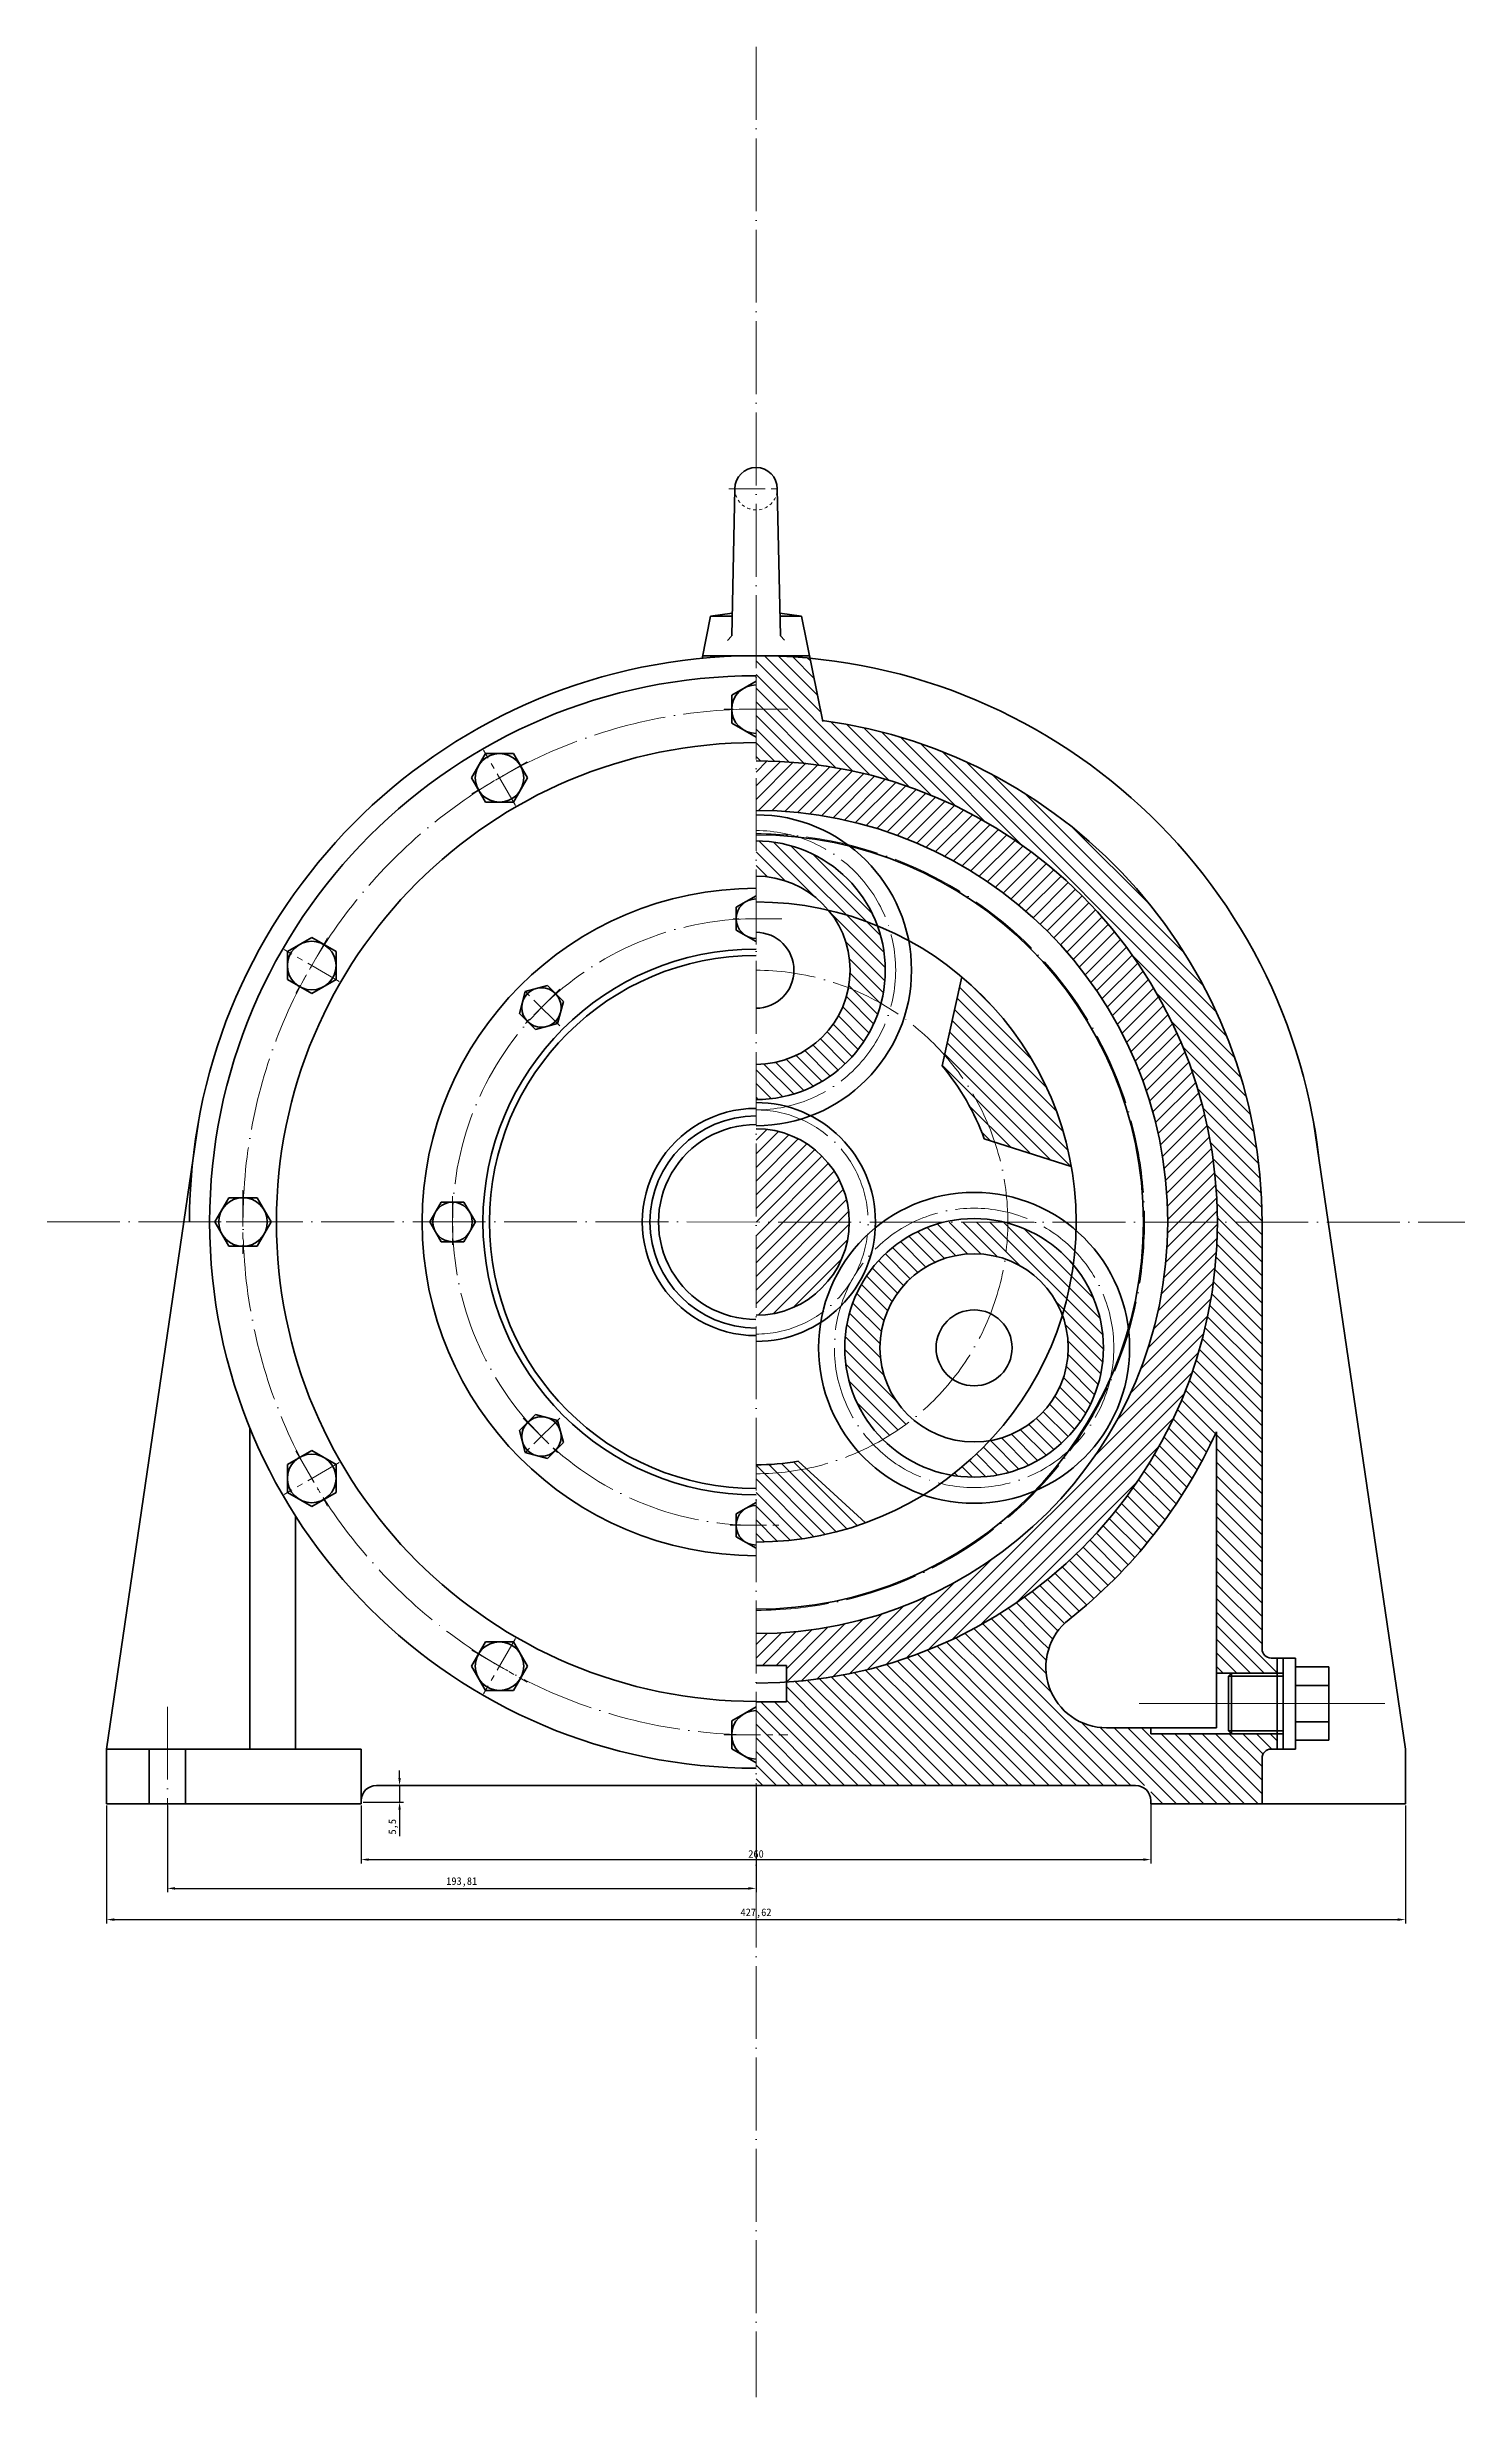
# Model space of a CAD drawing. Header units: millimetres. Extents: x -120 to 1257, y -237 to 537.
# Drawn here: x 790 to 1257, y -237 to 537 of the extents above; entities that cross this region are included whole.
import ezdxf

# ---------------------------------------------------------------- set-up
doc = ezdxf.new("R2010")
doc.units = ezdxf.units.MM
for name, pattern in [('ACAD_ISO04W100', [30, 24, -3, 0, -3]), ('点画线', [18, 12, -2, 2, -2]), ('虚线', [2, 1, -1])]:
    doc.linetypes.add(name, pattern=pattern)
doc.layers.add('中心线层', color=1, linetype='点画线', lineweight=18, true_color=0xff0000)
doc.layers.add('虚线层', color=6, linetype='虚线', lineweight=18, true_color=0xff00ff)
for name, color, linetype, lineweight in [('真细实线', 7, 'Continuous', 18), ('粗实线层', 7, 'Continuous', 35), ('细实线错了', 7, 'Continuous', 35), ('细点画线', 7, 'ACAD_ISO04W100', 18)]:
    doc.layers.add(name, color=color, linetype=linetype, lineweight=lineweight)
doc.styles.get("Standard").update_dxf_attribs({"font": ''})
doc.styles.get('Standard').set_extended_font_data('SimSun')
doc.dimstyles.new('ISO-25', dxfattribs={"dimtxt": 2.5, "dimasz": 2.5, "dimexe": 1.25, "dimexo": 0.625, "dimtad": 1, "dimtxsty": 'Standard', "dimcen": 2.5, "dimadec": 0, "dimazin": 0, "dimtfac": 1, "dimtmove": 0, "dimatfit": 3, "dimfxl": 1, "dimarcsym": 0})
pattern_1 = [(135, (105.421, -0.0123), (-2.245064, -2.245064), [])]

msp = doc.modelspace()

# ---------------------------------------------------------------- blocks, each defined once
blk = doc.blocks.new('*X7')
at = {"layer": '中心线层', "linetype": '点画线', "lineweight": 18}
for p, q in [((0, -10.49), (0, 10.49)), ((10.49, 0), (-10.49, 0))]:
    blk.add_line(p, q, dxfattribs=at)
at = {"layer": '粗实线层'}
for p, q in [((0, 9.24), (-8, 4.62)), ((8, 4.62), (0, 9.24)), ((-8, 4.62), (-8, -4.62)), ((8, -4.62), (8, 4.62)), ((-8, -4.62), (0, -9.24)), ((0, -9.24), (8, -4.62))]:
    blk.add_line(p, q, dxfattribs=at)
blk.add_circle((0, 0), 8, dxfattribs=at)
blk = doc.blocks.new('*X3')
at = {"layer": '中心线层', "linetype": '点画线', "lineweight": 18}
for p, q in [((0, -8.51), (0, 8.51)), ((8.51, 0), (-8.51, 0))]:
    blk.add_line(p, q, dxfattribs=at)
at = {"layer": '粗实线层'}
for p, q in [((0, 7.51), (-6.5, 3.75)), ((-6.5, 3.75), (-6.5, -3.75)), ((6.5, 3.75), (0, 7.51)), ((6.5, 3.75), (6.5, -3.75)), ((-6.5, -3.75), (0, -7.51)), ((0, -7.51), (6.5, -3.75))]:
    blk.add_line(p, q, dxfattribs=at)
blk.add_circle((0, 0), 6.5, dxfattribs=at)
blk = doc.blocks.new('*D14')
at = {"layer": 'Defpoints', "color": 0}
for p in [(1023.3, -35.55), (829.48, -41.55), (1023.3, -69.42)]:
    blk.add_point(p, dxfattribs=at)
at = {"layer": '真细实线', "color": 0, "lineweight": -2}
for p, q in [((1023.3, -36.17), (1023.3, -70.67)), ((829.48, -42.17), (829.48, -70.67)), ((831.98, -69.42), (1020.8, -69.42))]:
    blk.add_line(p, q, dxfattribs=at)
at = {"layer": '真细实线', "color": 0}
for points in [[(831.98, -69), (831.98, -69.84), (829.48, -69.42)], [(1020.8, -69), (1020.8, -69.84), (1023.3, -69.42)]]:
    blk.add_solid(points, dxfattribs=at)
at = {"layer": '真细实线', "color": 0, "insert": (926.39, -67.34), "char_height": 2.5, "attachment_point": 5}
blk.add_mtext('193,81', dxfattribs=at)
blk = doc.blocks.new('*D15')
at = {"layer": 'Defpoints', "color": 0}
for p in [(898.3, -35.55), (893.3, -41.05), (905.94, -41.05)]:
    blk.add_point(p, dxfattribs=at)
at = {"layer": '真细实线', "color": 0, "lineweight": -2}
for p, q in [((905.94, -33.05), (905.94, -30.55)), ((898.92, -35.55), (907.19, -35.55)), ((905.94, -35.55), (905.94, -41.05)), ((893.92, -41.05), (907.19, -41.05)), ((905.94, -43.55), (905.94, -52.2))]:
    blk.add_line(p, q, dxfattribs=at)
at = {"layer": '真细实线', "color": 0}
for points in [[(905.52, -33.05), (906.36, -33.05), (905.94, -35.55)], [(905.52, -43.55), (906.36, -43.55), (905.94, -41.05)]]:
    blk.add_solid(points, dxfattribs=at)
at = {"layer": '真细实线', "color": 0, "insert": (903.86, -49.12), "char_height": 2.5, "attachment_point": 5, "rotation": 90}
blk.add_mtext('5,5', dxfattribs=at)
blk = doc.blocks.new('*D16')
at = {"layer": 'Defpoints', "color": 0}
for p in [(809.48, -41.55), (1237.11, -41.55), (1237.11, -79.7)]:
    blk.add_point(p, dxfattribs=at)
at = {"layer": '真细实线', "color": 0, "lineweight": -2}
for p, q in [((809.48, -42.17), (809.48, -80.95)), ((1237.11, -42.17), (1237.11, -80.95)), ((811.98, -79.7), (1234.61, -79.7))]:
    blk.add_line(p, q, dxfattribs=at)
at = {"layer": '真细实线', "color": 0}
for points in [[(811.98, -79.29), (811.98, -80.12), (809.48, -79.7)], [(1234.61, -79.29), (1234.61, -80.12), (1237.11, -79.7)]]:
    blk.add_solid(points, dxfattribs=at)
at = {"layer": '真细实线', "color": 0, "insert": (1023.3, -77.62), "char_height": 2.5, "attachment_point": 5}
blk.add_mtext('427,62', dxfattribs=at)
blk = doc.blocks.new('*D17')
at = {"layer": 'Defpoints', "color": 0}
for p in [(893.3, -41.55), (1153.3, -40.53), (1153.3, -59.94)]:
    blk.add_point(p, dxfattribs=at)
at = {"layer": '真细实线', "color": 0, "lineweight": -2}
for p, q in [((893.3, -42.17), (893.3, -61.19)), ((1153.3, -41.15), (1153.3, -61.19)), ((895.8, -59.94), (1150.8, -59.94))]:
    blk.add_line(p, q, dxfattribs=at)
at = {"layer": '真细实线', "color": 0}
for points in [[(895.8, -59.53), (895.8, -60.36), (893.3, -59.94)], [(1150.8, -59.53), (1150.8, -60.36), (1153.3, -59.94)]]:
    blk.add_solid(points, dxfattribs=at)
at = {"layer": '真细实线', "color": 0, "insert": (1023.3, -58.07), "char_height": 2.5, "attachment_point": 5}
blk.add_mtext('260', dxfattribs=at)

# ---------------------------------------------------------------- dimensions: what is measured, and where the dimension line sits
at = {"layer": '真细实线'}
dim = msp.add_linear_dim(base=(905.941, -41.046), p1=(898.296, -35.546), p2=(893.296, -41.046), angle=90, dimstyle='ISO-25', dxfattribs=at)
dim.commit()
dim.dimension.update_dxf_attribs({"geometry": '*D15', "text_midpoint": (903.858, -49.122)})
for base, p1, p2, picture, middle in [((1023.296, -69.421), (829.483, -41.546), (1023.296, -35.546), '*D14', (926.389, -67.338)), ((1237.10807, -79.70236), (809.4831, -41.54599), (1237.10807, -41.54599), '*D16', (1023.29558, -77.61903)), ((1153.296, -59.944), (893.296, -41.546), (1153.296, -40.526), '*D17', (1023.296, -58.069))]:
    dim = msp.add_linear_dim(base=base, p1=p1, p2=p2, dimstyle='ISO-25', dxfattribs=at)
    dim.commit()
    dim.dimension.update_dxf_attribs({"geometry": picture, "text_midpoint": middle})

# ---------------------------------------------------------------- hatches: boundary and pattern name
at = {"layer": '真细实线'}
h = msp.add_hatch(dxfattribs=at)
h.set_pattern_fill('ANSI31', color=256, angle=90, style=0)
h.set_pattern_definition(pattern_1)
h.paths.add_polyline_path([(1045.189, 315.234), (1041.087, 335.746, 0.023887), (1023.296, 336.598), (1023.296, 301.988, -0.4142136), (1175.199, 150.049), (1189.908, 150.047, 0.3761537)])
h.paths.add_polyline_path([(1189.908, 150.047), (1175.199, 150.049, -0.3949817), (1033.296, -1.524), (1033.296, -8.012), (1023.296, -8.012), (1023.296, -16.546, 0.0172914), (1034.809, -16.148, -0.998715), (1035.664, -16.086, 0.273776), (1174.908, 80.977), (1174.908, 1.454), (1194.908, 1.454), (1194.908, 6.454), (1192.908, 6.454, -0.4142136), (1189.908, 9.454)])
h.paths.add_polyline_path([(1126.374, 19.167, -0.1492806), (1035.664, -16.086, -1.0012866), (1034.809, -16.148, -0.0172914), (1023.296, -16.546), (1023.296, -35.546), (1153.296, -35.546), (1153.296, -41.546), (1189.908, -41.546), (1189.908, -26.546, -0.4142136), (1192.908, -23.546), (1194.908, -23.546), (1194.908, -18.546), (1182.908, -18.546), (1153.296, -18.546), (1153.296, -16.546), (1138.747, -16.546, -0.7118525)])
h.paths.add_polyline_path([(1039.867, 68.818, -0.0503419), (1023.296, 67.145), (1023.296, 44.645, 0.087458), (1059.34, 50.999)], flags=17)
h.paths.add_polyline_path([(1091.053, 230.829), (1085.358, 205.058, -0.1010912), (1101.953, 176.314), (1127.119, 168.351, 0.1763996)], flags=17)
h.paths.add_polyline_path([(1085.358, 205.058), (1084.57, 201.492, -0.0875285), (1098.464, 177.417), (1101.953, 176.314, 0.1010912)], flags=17)
h.paths.add_polyline_path([(1037.167, 71.288, -0.0435974), (1023.296, 70.074), (1023.296, 67.145, 0.0503419), (1039.867, 68.818)], flags=17)
h = msp.add_hatch(dxfattribs=at)
h.set_pattern_fill('ANSI31', color=256, style=0)
h.set_pattern_definition([(45, (105.421, -0.0123), (-2.245064, 2.245064), [])])
h.paths.add_polyline_path([(1054.017, 150.063, 0.4142478), (1023.296, 180.788), (1023.296, 150.067)], flags=17)
h.paths.add_polyline_path([(1054.017, 150.063), (1023.296, 150.067), (1023.296, 119.345, 0.4141794)])
h.paths.add_polyline_path([(1158.857, 150.051), (1175.199, 150.049, 0.4142136), (1023.296, 301.988), (1023.296, 285.628, -0.4142478)])
h.paths.add_polyline_path([(1023.296, 14.505), (1023.296, 3.988), (1033.296, 3.988), (1033.296, -1.524, 0.3949817), (1175.199, 150.049), (1158.857, 150.051, -0.4141794)])
h = msp.add_hatch(dxfattribs=at)
h.set_pattern_fill('ANSI31', color=256, angle=90, style=0)
h.set_pattern_definition(pattern_1)
h.paths.add_polyline_path([(1023.296, 275.572), (1023.296, 263.988, -0.2235507), (1047.183, 252.746, -0.0401627), (1063.292, 247.606, 0.3149309)])
h.paths.add_polyline_path([(1053.749, 227.193, -0.0358415), (1064.452, 222.053, 0.1537156), (1063.292, 247.606, 0.0401627), (1047.183, 252.746, -0.2233802)])
h.paths.add_polyline_path([(1023.296, 201.988), (1023.296, 190.404, 0.3400445), (1064.452, 222.053, 0.0358415), (1053.749, 227.193, -0.3601535)])
h.paths.add_polyline_path([(1085.36, 150.059, 0.3480769), (1052.523, 108.606, 0.1994625), (1065.06, 78.431, 0.0358415), (1074.862, 85.13, -0.218157), (1064.107, 108.606, -0.5162857), (1105.316, 137.877, 0.0358415), (1106.216, 149.716, 0.0081822), (1104.865, 150.057)])
h.paths.add_polyline_path([(1124.162, 119.414, 0.0401627), (1127.765, 135.935, 0.1537156), (1106.216, 149.716, -0.0358415), (1105.316, 137.877, -0.2233801)])
h.paths.add_polyline_path([(1126.107, 108.606, -0.3659743), (1100.274, 78.04, -0.0401627), (1087.769, 66.659, 0.4659004), (1137.691, 108.606, 0.175982), (1127.765, 135.935, -0.0401627), (1124.162, 119.414, -0.089271)])

# ---------------------------------------------------------------- linework, layer by layer
at = {"layer": '中心线层', "linetype": '点画线', "lineweight": 18}
for p, q in [((1014.317, 391.598), (1032.317, 391.598)), ((1023.296, 308.5), (1023.296, 329.475)), ((1033.783, 318.988), (1012.808, 318.988)), ((1023.296, 241.469), (1023.296, 258.48)), ((1031.801, 249.975), (1014.79, 249.975)), ((1023.296, 58.664), (1023.296, 41.653)), ((1014.79, 50.158), (1031.801, 50.158)), ((1023.296, -8.367), (1023.296, -29.342)), ((1012.808, -18.855), (1033.783, -18.855))]:
    msp.add_line(p, q, dxfattribs=at)
at = {"layer": '粗实线层'}
for p, q in [((1015.317, 343.098), (1016.317, 391.598)), ((1030.317, 391.598), (1031.317, 343.098)), ((1005.524, 335.634), (1008.317, 349.598)), ((1008.317, 349.598), (1015.471, 350.598)), ((1008.317, 349.598), (1015.451, 349.598)), ((1038.317, 349.598), (1031.162, 350.598)), ((1031.183, 349.598), (1038.317, 349.598)), ((1045.25, 314.93), (1038.317, 349.598)), ((1015.265, 343.034), (1013.862, 341.609)), ((1031.317, 343.098), (1032.731, 341.683)), ((1040.917, 336.598), (1005.717, 336.598)), ((1023.296, 328.225), (1015.296, 323.606)), ((1015.296, 323.606), (1015.296, 314.369)), ((1015.296, 314.369), (1023.296, 309.75)), ((1023.296, 257.48), (1016.796, 253.728)), ((1016.796, 253.728), (1016.796, 246.222)), ((1016.796, 246.222), (1023.296, 242.469)), ((1023.296, 57.664), (1016.796, 53.911)), ((1016.796, 46.406), (1016.796, 53.911)), ((1016.796, 46.406), (1023.296, 42.653)), ((1023.296, -9.617), (1015.296, -14.236)), ((1015.296, -14.236), (1015.296, -23.473)), ((1015.296, -23.473), (1023.296, -28.092))]:
    msp.add_line(p, q, dxfattribs=at)
for centre, radius, start, end in [((1023.317, 391.598), 7, 0, 180), ((1023.296, 318.988), 8, 90, 270), ((1023.296, 249.975), 6.5, 90, 270), ((1023.296, 50.158), 6.5, 90, 270), ((1023.296, -18.855), 8, 90, 270)]:
    msp.add_arc(centre, radius, start, end, dxfattribs=at)
at = {"layer": '细实线错了'}
for p, q in [((1091.053, 230.829), (1084.57, 201.492)), ((839.733, 183.102), (809.483, -23.546)), ((1206.858, 183.102), (1237.108, -23.546)), ((1127.109, 168.354), (1098.464, 177.417)), ((1189.908, 150.047), (1189.908, 9.454)), ((856.683, 82.207), (856.683, -23.546)), ((1174.908, 80.977), (1174.908, -16.546)), ((1059.332, 51.006), (1037.167, 71.288)), ((871.683, 53.222), (871.683, -23.546)), ((1023.296, 3.988), (1033.296, 3.988)), ((1033.296, 3.988), (1033.296, -8.012)), ((1196.908, 1.454), (1174.908, 1.454)), ((1178.908, 0.454), (1179.908, 1.454)), ((1178.908, 0.454), (1178.908, -17.546)), ((1178.908, 0.454), (1196.908, 0.454)), ((1179.908, 1.454), (1179.908, -18.546)), ((1200.908, 6.454), (1192.908, 6.454)), ((1194.908, 6.454), (1194.908, -23.546)), ((1196.908, 6.454), (1196.908, -23.546)), ((1200.908, 6.454), (1200.908, -23.546)), ((1211.908, 3.554), (1200.908, 3.554)), ((1211.908, 3.554), (1211.908, -20.646)), ((1211.908, -2.546), (1200.908, -2.546)), ((1033.296, -8.012), (1023.296, -8.012)), ((1211.908, -14.546), (1200.908, -14.546)), ((1174.908, -16.546), (1138.747, -16.546)), ((1153.296, -18.546), (1153.296, -16.546)), ((1153.296, -18.546), (1189.908, -18.546)), ((1178.908, -17.546), (1196.908, -17.546)), ((1178.908, -17.546), (1179.908, -18.546)), ((1196.908, -18.546), (1182.908, -18.546)), ((1211.908, -20.646), (1200.908, -20.646)), ((809.483, -23.546), (882.125, -23.546)), ((809.483, -23.546), (809.483, -41.546)), ((809.483, -23.546), (893.296, -23.546)), ((823.483, -23.546), (823.483, -41.546)), ((835.483, -23.546), (835.483, -41.546)), ((893.296, -23.546), (893.296, -35.546)), ((1189.908, -26.546), (1189.908, -41.546)), ((1200.908, -23.546), (1192.908, -23.546)), ((1237.108, -23.546), (1237.108, -41.546)), ((893.296, -35.546), (893.296, -41.546)), ((898.296, -35.546), (1023.296, -35.546)), ((1023.296, -35.546), (898.296, -35.546)), ((1023.296, -35.546), (1148.296, -35.546)), ((809.483, -41.546), (893.296, -41.546)), ((893.296, -41.546), (809.483, -41.546)), ((893.296, -40.546), (893.296, -41.546)), ((1153.296, -40.546), (1153.296, -41.546)), ((1153.296, -41.546), (1237.108, -41.546))]:
    msp.add_line(p, q, dxfattribs=at)
for radius in [51.2, 42.584, 31, 12.5]:
    msp.add_circle((1095.107, 108.606), radius, dxfattribs=at)
for centre, radius, start, end in [((1023.282, 150.074), 186.523, 6.456837, 179.995669), ((1023.317, 150.067), 179.921, 90.006697, 269.993303), ((1023.296, 150.067), 166.613, 359.993309, 82.449217), ((1023.296, 150.067), 157.921, 90, 270), ((1023.278, 150.067), 151.921, 270.006691, 89.993309), ((1023.296, 150.067), 135.561, 270, 90), ((1023.296, 232.988), 51.2, 270, 90), ((1023.28, 150.067), 127.571, 270.00711, 89.99289), ((1023.296, 232.988), 42.584, 270, 90), ((1023.296, 232.988), 31, 270, 90), ((1023.296, 150.067), 109.908, 90, 270), ((1023.296, 150.067), 105.421, 270, 90), ((1023.296, 150.067), 89.908, 90, 270), ((1023.296, 232.988), 12.5, 270, 90), ((1023.296, 150.067), 87.793, 90, 270), ((1023.282, 150.074), 80, 19.985943, 39.994993), ((1023.288, 150.067), 37.421, 89.988828, 270.011172), ((1023.296, 150.067), 39.337, 270, 90), ((1023.296, 150.067), 34.921, 90, 270), ((1023.288, 150.067), 32.093, 89.986973, 270.013027), ((1023.296, 150.067), 30.721, 270, 90), ((1023.296, 150.067), 166.613, 308.218969, 335.501309), ((1023.282, 150.074), 80, 270.00953, 279.994993), ((1138.747, 3.454), 20, 128.218969, 270), ((1192.908, 9.454), 3, 180, 270), ((1192.908, -26.546), 3, 90, 180), ((898.296, -40.546), 5, 90, 180), ((1148.296, -40.546), 5, 0, 90)]:
    msp.add_arc(centre, radius, start, end, dxfattribs=at)
at = {"layer": '细点画线'}
for p, q in [((1023.296, 537.082), (1023.296, -236.949)), ((789.848, 150.094), (1256.743, 150.039)), ((1211.908, 3.554), (1200.908, 3.554)), ((829.483, -9.59), (829.483, -50.624)), ((1149.479, -8.546), (1230.337, -8.546)), ((1223.89, -8.546), (1153.296, -8.546))]:
    msp.add_line(p, q, dxfattribs=at)
msp.add_circle((1095.107, 108.606), 46, dxfattribs=at)
for centre, radius, start, end in [((1023.296, 150.067), 168.921, 90.000001, 269.999999), ((1023.296, 232.988), 46, 270, 90), ((1023.296, 150.067), 127.921, 270, 90), ((1023.296, 150.067), 99.908, 90.000002, 269.999998), ((1023.296, 150.067), 82.921, 269.999997, 90.000003), ((1023.296, 150.067), 36.921, 270, 90)]:
    msp.add_arc(centre, radius, start, end, dxfattribs=at)
at = {"layer": '虚线层'}
msp.add_arc((1023.317, 391.598), 7, 180, 0, dxfattribs=at)

# ---------------------------------------------------------------- block references
at = {"layer": '粗实线层'}
for name, p, rotation in [('*X7', (938.835, 296.357), 30), ('*X7', (877.006, 234.527), 59.99999999999999), ('*X3', (952.65, 220.712), 45), ('*X7', (854.374, 150.067), 90), ('*X3', (923.387, 150.067), 89.99999999999999), ('*X3', (952.65, 79.421), 135), ('*X7', (877.006, 65.606), 120), ('*X7', (938.835, 3.777), 150)]:
    msp.add_blockref(name, p, dxfattribs=dict(at, rotation=rotation))

msp.set_redraw_order([(e.dxf.handle, doc.entitydb.next_handle()) for e in msp.query("TEXT MTEXT ATTDEF DIMENSION ARC_DIMENSION")])  # texts and dimensions are drawn at this point

doc.saveas('drawing.dxf')
